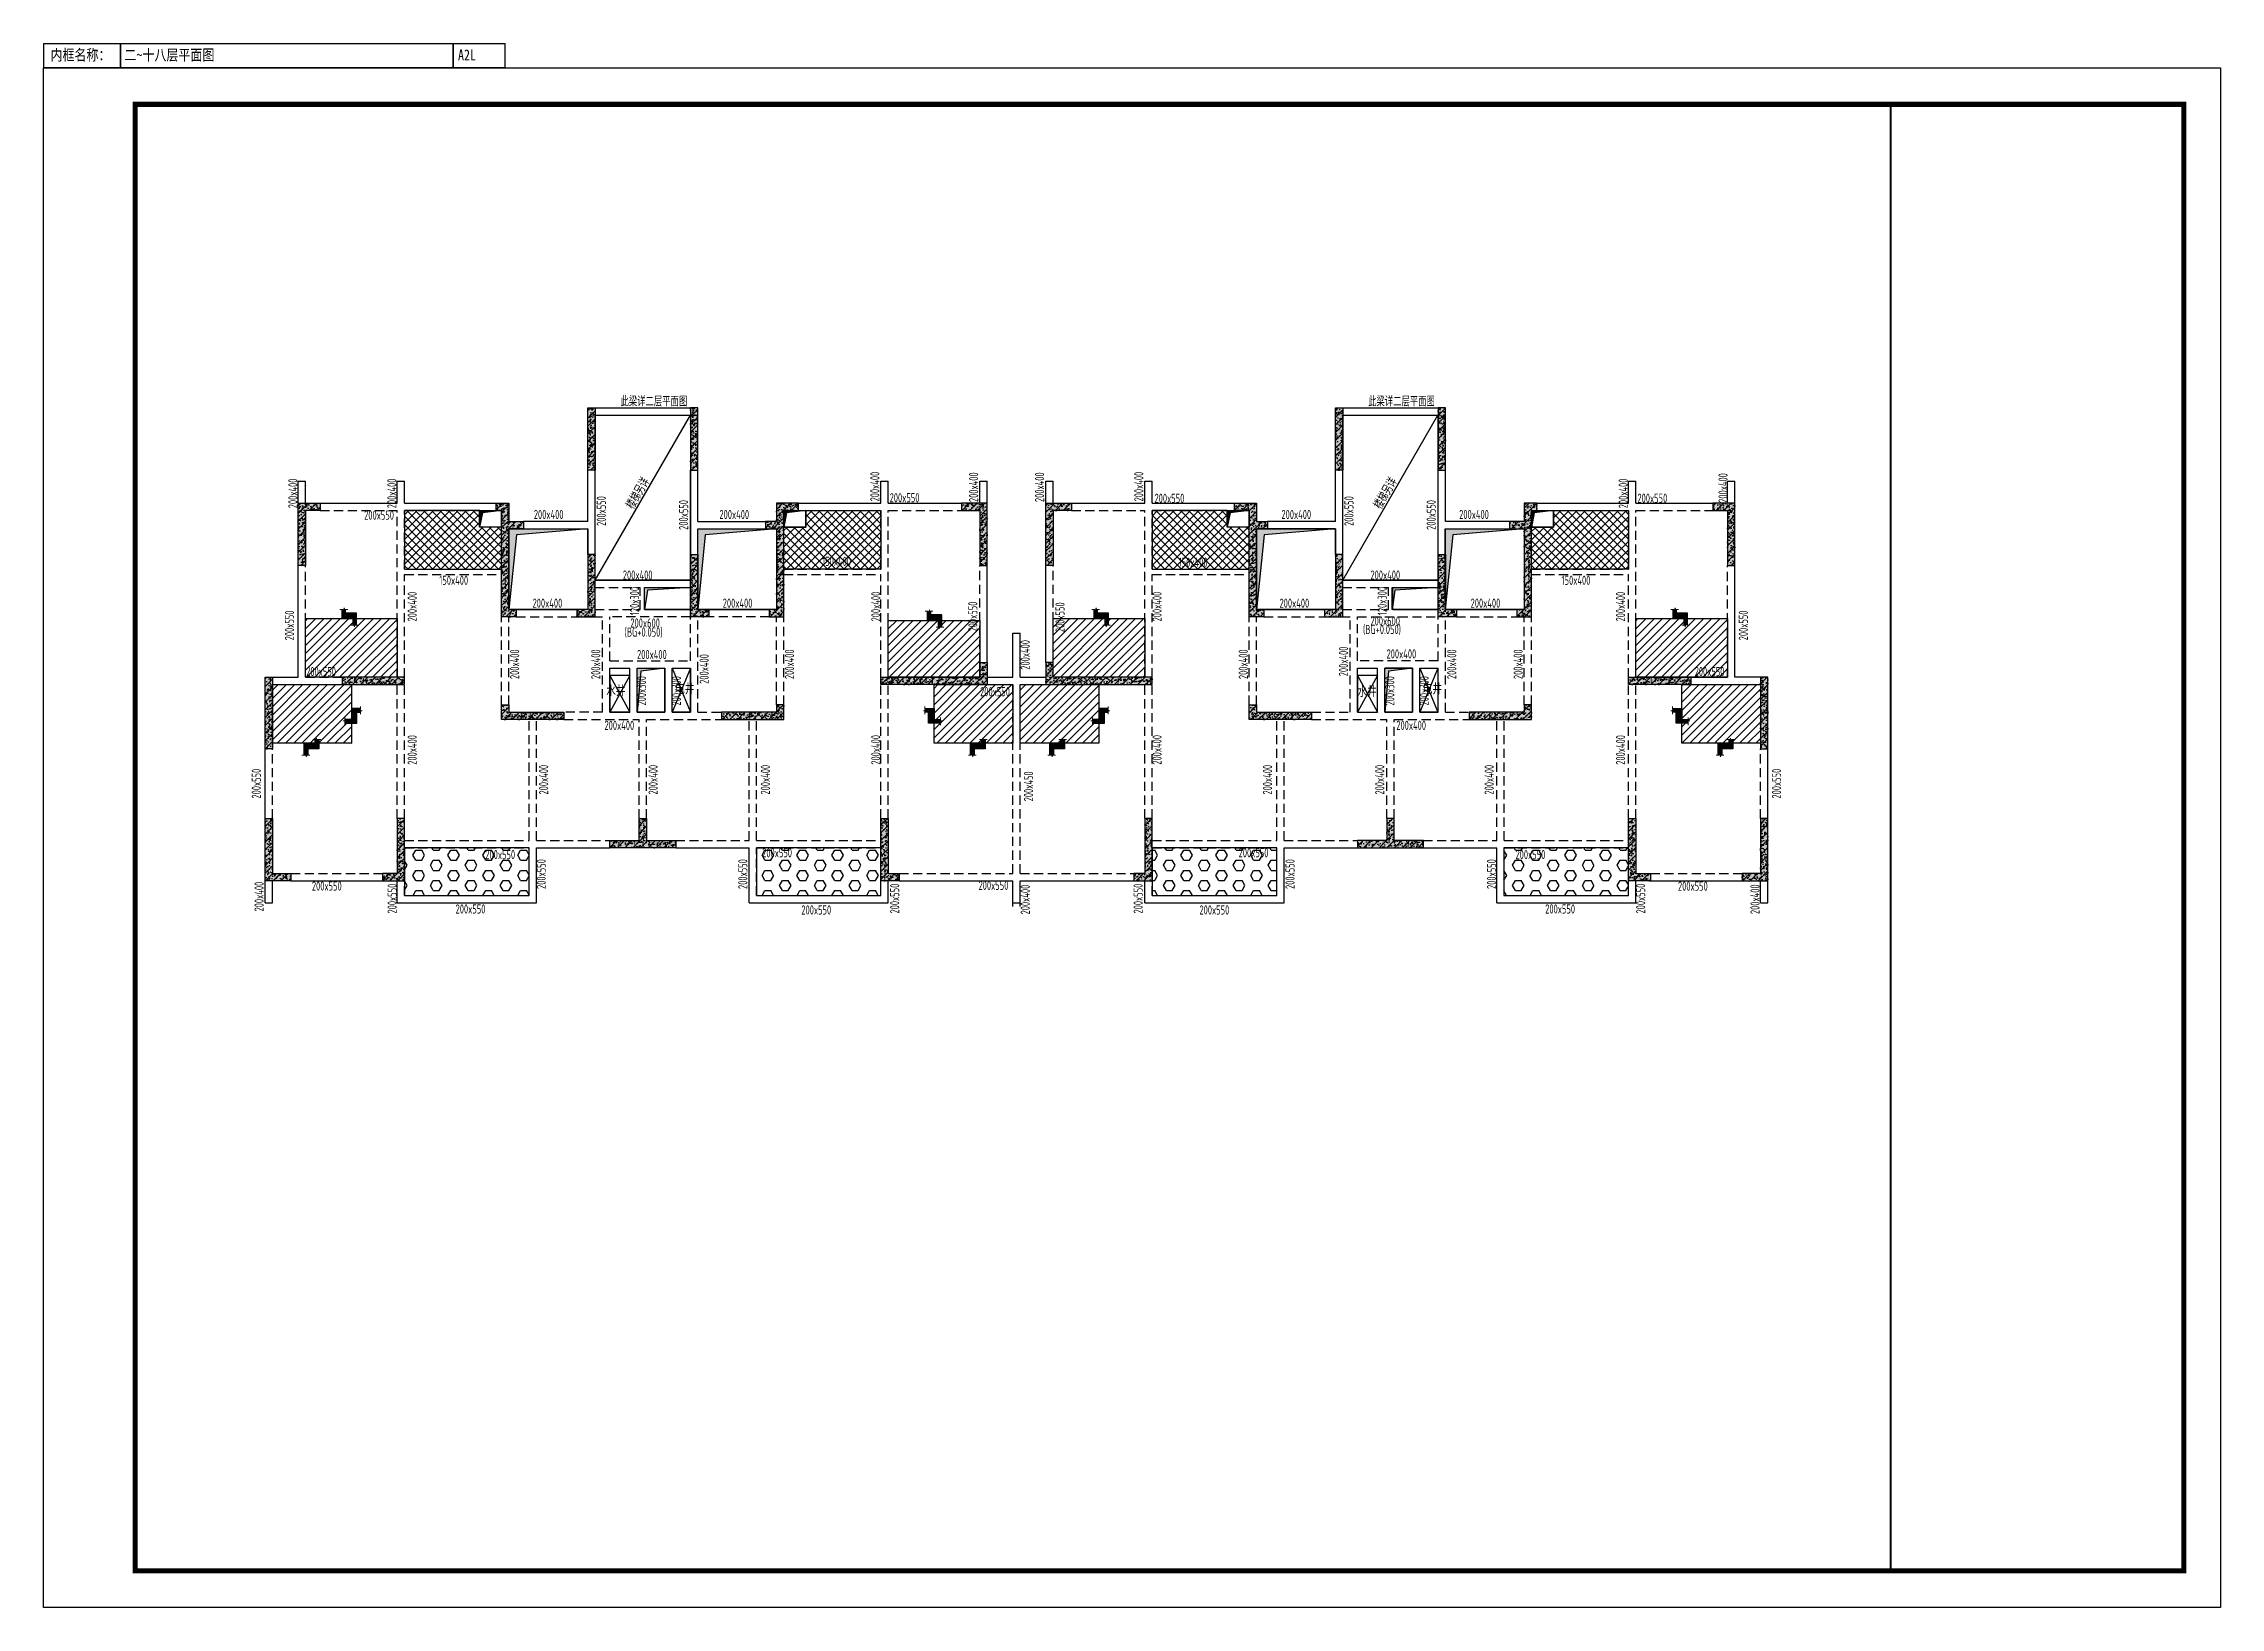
# Model space of a CAD drawing. Extents: x -100030 to 535495, y -23375 to 1879320.
# Drawn here: x 376095 to 435495, y 765803 to 808463 of the extents above; entities that cross this region are included whole.
import ezdxf
from ezdxf.enums import TextEntityAlignment as Align

# ---------------------------------------------------------------- set-up
doc = ezdxf.new("R2010")
doc.units = 0
doc.header["$LTSCALE"] = 500
doc.linetypes.add('DASHED', pattern=[0.75, 0.5, -0.25])
doc.linetypes.add('DASHED2', pattern=[0.375, 0.25, -0.125])
doc.layers.get('0').update_dxf_attribs({"linetype": 'CONTINUOUS'})
for name, color, linetype in [('C-XREF-EXT', 7, 'CONTINUOUS'), ('S_BEAM', 4, 'DASHED'), ('S_BEAM_TEXT_VERT', 41, 'CONTINUOUS'), ('S_HOLE', 201, 'CONTINUOUS'), ('S_HOLE_HACH', 254, 'CONTINUOUS'), ('S_HOLE_TEXT', 201, 'CONTINUOUS'), ('S_PLAN_HACH', 9, 'CONTINUOUS'), ('S_PLAN_MIDL', 255, 'CONTINUOUS'), ('S_WALL', 2, 'CONTINUOUS'), ('S_WALL_BELW_DASH', 2, 'DASHED2'), ('S_WALL_BELW_DASH_HACH', 40, 'CONTINUOUS')]:
    doc.layers.add(name, color=color, linetype=linetype)
for name, color, linetype, lineweight in [('S_WALL_HACH', 15, 'CONTINUOUS', 50), ('SD_TEXT', 7, 'CONTINUOUS', 0), ('SD_THIN', 83, 'CONTINUOUS', 0)]:
    doc.layers.add(name, color=color, linetype=linetype, lineweight=lineweight)
doc.layers.add('内框', color=8, linetype='CONTINUOUS', plot=False)
doc.styles.add('TH-STYLE3', font='tssdeng.shx', dxfattribs={"width": 0.7, "bigfont": 'tssdchn.shx'})
doc.styles.add('黑体', font='simhei.ttf')
pattern_1 = [(45, (0, 0), (-106.066, 106.066), []), (50, (0, 0), (215.17805, -18.82564), [22.5, -247.5]), (355, (0, 0), (-41.6254, 225.6576), [18, -198]), (100.4514, (17.93, -1.57), (173.5528, 206.8319), [19.1221, -210.3426]), (46.1842, (0, 60), (320.1723, -49.6557), [33.75, -371.25]), (96.6356, (26.68, 55.86), (280.3988, 292.2354), [28.683, -315.514]), (351.1842, (0, 60), (280.3986, 292.2356), [27, -297]), (21, (30, 45), (179.0721, -120.7857), [22.5, -247.5]), (326, (30, 45), (72.9946, 217.545), [18, -198]), (71.4514, (44.92, 34.93), (252.0668, 96.7591), [19.1221, -210.3426]), (37.5, (0, 0), (3.64796, 99.86816), [1.5, -195.6, 1.5, -201, 1.5, -198.75]), (7.5, (0, 0), (78.92086, 118.32351), [1.5, -114.6, 1.5, -191.1, 1.5, -75.75]), (327.5, (-66.9, 0), (160.14673, -6.76646), [1.5, -75, 1.5, -234, 1.5, -310.5]), (317.5, (-96.9, 0), (174.95585, 30.0315), [1.5, -97.5, 1.5, -155.4, 1.5, -220.5])]
pattern_2 = [(45, (0.01, 50000), (-112.253202, 112.253202), []), (135, (0.01, 50000), (-112.253202, -112.253202), [])]

msp = doc.modelspace()

# ---------------------------------------------------------------- texts
at = {"layer": 'S_BEAM_TEXT_VERT', "style": 'TH-STYLE3', "width": 0.7}
for p in [(391839, 798566, 2900), (412239, 798566, 2900)]:
    msp.add_text('此梁详二层平面图', height=250, rotation=360, dxfattribs=at).set_placement(p)

# ---------------------------------------------------------------- blocks, each defined once
blk = doc.blocks.new('THAPE_A2L_inner')
at = {"layer": '内框'}
for p, q in [((0, 426.6), (0, 420)), ((0, 426.6), (126, 426.6)), ((21, 420), (21, 426.6)), ((21, 426.6), (21, 420)), ((111.8, 420), (111.79, 426.6)), ((111.79, 426.6), (111.8, 420)), ((126, 420), (126, 426.6)), ((0, 420), (21, 420)), ((12, 420), (0, 420)), ((36, 420), (12, 420)), ((21, 420), (111.8, 420)), ((84, 420), (36, 420)), ((126, 420), (84, 420)), ((111.8, 420), (126, 420))]:
    blk.add_line(p, q, dxfattribs=at)
blk.add_lwpolyline([(0, 0), (0, 420), (594, 420), (594, 0)], close=True, dxfattribs=at)
at = {"layer": '内框', "const_width": 1.4}
blk.add_lwpolyline([(25, 410), (25, 10), (584, 10), (584, 410)], close=True, dxfattribs=at)
at = {"layer": '内框', "const_width": 0.5}
blk.add_lwpolyline([(504, 410), (504, 10)], dxfattribs=at)
at = {"layer": '内框', "style": '黑体', "width": 0.8}
for s, p in [('内框名称：', (1.9, 421.99)), ('A2L', (113.1, 421.99))]:
    blk.add_text(s, height=3, dxfattribs=at).set_placement(p)
blk.add_attdef('内框名称', (22.08, 421.99), '', height=3, dxfattribs=at)
blk = doc.blocks.new('DXMX_View_Plane_DEFAULT_2F_191107213954805659')
at = {"layer": 'S_WALL_BELW_DASH_HACH', "lineweight": -3}
h = blk.add_hatch(dxfattribs=at)
h.set_pattern_fill('钢筋混凝土', color=256, scale=30, style=0, pattern_type=2)
h.set_pattern_definition(pattern_1)
h.paths.add_polyline_path([(8800, 13200), (8800, 11700), (8600, 11700), (8600, 13400), (8800, 13400)], flags=0)
h = blk.add_hatch(dxfattribs=at)
h.set_pattern_fill('钢筋混凝土', color=256, scale=30, style=0, pattern_type=2)
h.set_pattern_definition(pattern_1)
h.paths.add_polyline_path([(11400, 13200), (11400, 11700), (11600, 11700), (11600, 13400), (11400, 13400)], flags=0)
h = blk.add_hatch(dxfattribs=at)
h.set_pattern_fill('钢筋混凝土', color=256, scale=30, style=0, pattern_type=2)
h.set_pattern_definition(pattern_1)
h.paths.add_polyline_path([(29200, 13200), (29200, 11700), (29000, 11700), (29000, 13400), (29200, 13400)], flags=0)
h = blk.add_hatch(dxfattribs=at)
h.set_pattern_fill('钢筋混凝土', color=256, scale=30, style=0, pattern_type=2)
h.set_pattern_definition(pattern_1)
h.paths.add_polyline_path([(31800, 13200), (31800, 11700), (32000, 11700), (32000, 13400), (31800, 13400)], flags=0)
h = blk.add_hatch(dxfattribs=at)
h.set_pattern_fill('钢筋混凝土', color=256, scale=30, style=0, pattern_type=2)
h.set_pattern_definition(pattern_1)
h.paths.add_polyline_path([(1300, 10600), (900, 10600), (900, 9100), (700, 9100), (700, 10800), (1300, 10800)], flags=0)
h = blk.add_hatch(dxfattribs=at)
h.set_pattern_fill('钢筋混凝土', color=256, scale=30, style=0, pattern_type=2)
h.set_pattern_definition(pattern_1)
h.paths.add_polyline_path([(6450, 10300), (6850, 10300), (6850, 10100), (6450, 10100), (6450, 7900), (6650, 7900), (6650, 7700), (6250, 7700), (6250, 10600), (6100, 10600), (6100, 10800), (6450, 10800)], flags=0)
h = blk.add_hatch(dxfattribs=at)
h.set_pattern_fill('钢筋混凝土', color=256, scale=30, style=0, pattern_type=2)
h.set_pattern_definition(pattern_1)
h.paths.add_polyline_path([(13750, 10300), (13450, 10300), (13450, 10100), (13750, 10100), (13750, 7900), (13550, 7900), (13550, 7700), (13950, 7700), (13950, 10600), (14350, 10600), (14350, 10800), (13750, 10800)], flags=0)
h = blk.add_hatch(dxfattribs=at)
h.set_pattern_fill('钢筋混凝土', color=256, scale=30, style=0, pattern_type=2)
h.set_pattern_definition(pattern_1)
h.paths.add_polyline_path([(18800, 10600), (19300, 10600), (19300, 9100), (19500, 9100), (19500, 10800), (18800, 10800)], flags=0)
h = blk.add_hatch(dxfattribs=at)
h.set_pattern_fill('钢筋混凝土', color=256, scale=30, style=0, pattern_type=2)
h.set_pattern_definition(pattern_1)
h.paths.add_polyline_path([(21800, 10600), (21300, 10600), (21300, 9100), (21100, 9100), (21100, 10800), (21800, 10800)], flags=0)
h = blk.add_hatch(dxfattribs=at)
h.set_pattern_fill('钢筋混凝土', color=256, scale=30, style=0, pattern_type=2)
h.set_pattern_definition(pattern_1)
h.paths.add_polyline_path([(26850, 10300), (27150, 10300), (27150, 10100), (26850, 10100), (26850, 7900), (27050, 7900), (27050, 7700), (26650, 7700), (26650, 10600), (26250, 10600), (26250, 10800), (26850, 10800)], flags=0)
h = blk.add_hatch(dxfattribs=at)
h.set_pattern_fill('钢筋混凝土', color=256, scale=30, style=0, pattern_type=2)
h.set_pattern_definition(pattern_1)
h.paths.add_polyline_path([(34150, 10300), (33750, 10300), (33750, 10100), (34150, 10100), (34150, 7900), (33950, 7900), (33950, 7700), (34350, 7700), (34350, 10600), (34500, 10600), (34500, 10800), (34150, 10800)], flags=0)
h = blk.add_hatch(dxfattribs=at)
h.set_pattern_fill('钢筋混凝土', color=256, scale=30, style=0, pattern_type=2)
h.set_pattern_definition(pattern_1)
h.paths.add_polyline_path([(39300, 10600), (39700, 10600), (39700, 9100), (39900, 9100), (39900, 10800), (39300, 10800)], flags=0)
h = blk.add_hatch(dxfattribs=at)
h.set_pattern_fill('钢筋混凝土', color=256, scale=30, style=0, pattern_type=2)
h.set_pattern_definition(pattern_1)
h.paths.add_polyline_path([(8600, 7900), (8300, 7900), (8300, 7700), (8800, 7700), (8800, 9400), (8600, 9400)], flags=0)
h = blk.add_hatch(dxfattribs=at)
h.set_pattern_fill('钢筋混凝土', color=256, scale=30, style=0, pattern_type=2)
h.set_pattern_definition(pattern_1)
h.paths.add_polyline_path([(11600, 7900), (11900, 7900), (11900, 7700), (11400, 7700), (11400, 9400), (11600, 9400)], flags=0)
h = blk.add_hatch(dxfattribs=at)
h.set_pattern_fill('钢筋混凝土', color=256, scale=30, style=0, pattern_type=2)
h.set_pattern_definition(pattern_1)
h.paths.add_polyline_path([(29000, 7900), (28700, 7900), (28700, 7700), (29200, 7700), (29200, 9400), (29000, 9400)], flags=0)
h = blk.add_hatch(dxfattribs=at)
h.set_pattern_fill('钢筋混凝土', color=256, scale=30, style=0, pattern_type=2)
h.set_pattern_definition(pattern_1)
h.paths.add_polyline_path([(32000, 7900), (32300, 7900), (32300, 7700), (31800, 7700), (31800, 9400), (32000, 9400)], flags=0)
h = blk.add_hatch(dxfattribs=at)
h.set_pattern_fill('钢筋混凝土', color=256, scale=30, style=0, pattern_type=2)
h.set_pattern_definition(pattern_1)
h.paths.add_polyline_path([(-200, 6050), (0, 6050), (0, 4100), (-200, 4100)], flags=0)
h = blk.add_hatch(dxfattribs=at)
h.set_pattern_fill('钢筋混凝土', color=256, scale=30, style=0, pattern_type=2)
h.set_pattern_definition(pattern_1)
h.paths.add_polyline_path([(3400, 6050), (1900, 6050), (1900, 5850), (3600, 5850), (3600, 6050)], flags=0)
h = blk.add_hatch(dxfattribs=at)
h.set_pattern_fill('钢筋混凝土', color=256, scale=30, style=0, pattern_type=2)
h.set_pattern_definition(pattern_1)
h.paths.add_polyline_path([(16800, 6050), (19300, 6050), (19300, 6450), (19500, 6450), (19500, 6050), (19500, 5850), (17900, 5850), (16600, 5850), (16600, 6050)], flags=0)
h = blk.add_hatch(dxfattribs=at)
h.set_pattern_fill('钢筋混凝土', color=256, scale=30, style=0, pattern_type=2)
h.set_pattern_definition(pattern_1)
h.paths.add_polyline_path([(23800, 6050), (21300, 6050), (21300, 6450), (21100, 6450), (21100, 6050), (21100, 5850), (22700, 5850), (24000, 5850), (24000, 6050)], flags=0)
h = blk.add_hatch(dxfattribs=at)
h.set_pattern_fill('钢筋混凝土', color=256, scale=30, style=0, pattern_type=2)
h.set_pattern_definition(pattern_1)
h.paths.add_polyline_path([(37200, 6050), (38700, 6050), (38700, 5850), (37000, 5850), (37000, 6050)], flags=0)
h = blk.add_hatch(dxfattribs=at)
h.set_pattern_fill('钢筋混凝土', color=256, scale=30, style=0, pattern_type=2)
h.set_pattern_definition(pattern_1)
h.paths.add_polyline_path([(40800, 6050), (40600, 6050), (40600, 4100), (40800, 4100)], flags=0)
h = blk.add_hatch(dxfattribs=at)
h.set_pattern_fill('钢筋混凝土', color=256, scale=30, style=0, pattern_type=2)
h.set_pattern_definition(pattern_1)
h.paths.add_polyline_path([(6450, 5300), (6450, 5100), (7950, 5100), (7950, 4900), (6250, 4900), (6250, 5300)], flags=0)
h = blk.add_hatch(dxfattribs=at)
h.set_pattern_fill('钢筋混凝土', color=256, scale=30, style=0, pattern_type=2)
h.set_pattern_definition(pattern_1)
h.paths.add_polyline_path([(13750, 5300), (13750, 5100), (12250, 5100), (12250, 4900), (13950, 4900), (13950, 5300)], flags=0)
h = blk.add_hatch(dxfattribs=at)
h.set_pattern_fill('钢筋混凝土', color=256, scale=30, style=0, pattern_type=2)
h.set_pattern_definition(pattern_1)
h.paths.add_polyline_path([(26850, 5300), (26850, 5100), (28350, 5100), (28350, 4900), (26650, 4900), (26650, 5300)], flags=0)
h = blk.add_hatch(dxfattribs=at)
h.set_pattern_fill('钢筋混凝土', color=256, scale=30, style=0, pattern_type=2)
h.set_pattern_definition(pattern_1)
h.paths.add_polyline_path([(34150, 5300), (34150, 5100), (32650, 5100), (32650, 4900), (34350, 4900), (34350, 5300)], flags=0)
h = blk.add_hatch(dxfattribs=at)
h.set_pattern_fill('钢筋混凝土', color=256, scale=30, style=0, pattern_type=2)
h.set_pattern_definition(pattern_1)
h.paths.add_polyline_path([(-200, 2200), (0, 2200), (0, 700), (500, 700), (500, 500), (0, 500), (-200, 500)], flags=0)
h = blk.add_hatch(dxfattribs=at)
h.set_pattern_fill('钢筋混凝土', color=256, scale=30, style=0, pattern_type=2)
h.set_pattern_definition(pattern_1)
h.paths.add_polyline_path([(3600, 2200), (3400, 2200), (3400, 700), (3000, 700), (3000, 500), (3600, 500), (3600, 1400)], flags=0)
h = blk.add_hatch(dxfattribs=at)
h.set_pattern_fill('钢筋混凝土', color=256, scale=30, style=0, pattern_type=2)
h.set_pattern_definition(pattern_1)
h.paths.add_polyline_path([(9201, 1600), (10000, 1600), (10000, 2200), (10200, 2200), (10200, 1600), (11000, 1600), (11000, 1400), (9201, 1400)], flags=0)
h = blk.add_hatch(dxfattribs=at)
h.set_pattern_fill('钢筋混凝土', color=256, scale=30, style=0, pattern_type=2)
h.set_pattern_definition(pattern_1)
h.paths.add_polyline_path([(16600, 2200), (16800, 2200), (16800, 700), (17100, 700), (17100, 500), (16600, 500), (16600, 1400)], flags=0)
h = blk.add_hatch(dxfattribs=at)
h.set_pattern_fill('钢筋混凝土', color=256, scale=30, style=0, pattern_type=2)
h.set_pattern_definition(pattern_1)
h.paths.add_polyline_path([(24000, 2200), (23800, 2200), (23800, 700), (23500, 700), (23500, 500), (24000, 500), (24000, 1400)], flags=0)
h = blk.add_hatch(dxfattribs=at)
h.set_pattern_fill('钢筋混凝土', color=256, scale=30, style=0, pattern_type=2)
h.set_pattern_definition(pattern_1)
h.paths.add_polyline_path([(31400, 1600), (30600, 1600), (30600, 2200), (30400, 2200), (30400, 1600), (29600, 1600), (29600, 1400), (31400, 1400)], flags=0)
h = blk.add_hatch(dxfattribs=at)
h.set_pattern_fill('钢筋混凝土', color=256, scale=30, style=0, pattern_type=2)
h.set_pattern_definition(pattern_1)
h.paths.add_polyline_path([(37000, 2200), (37200, 2200), (37200, 700), (37600, 700), (37600, 500), (37000, 500), (37000, 1400)], flags=0)
h = blk.add_hatch(dxfattribs=at)
h.set_pattern_fill('钢筋混凝土', color=256, scale=30, style=0, pattern_type=2)
h.set_pattern_definition(pattern_1)
h.paths.add_polyline_path([(40800, 2200), (40600, 2200), (40600, 700), (40100, 700), (40100, 500), (40600, 500), (40800, 500)], flags=0)
at = {"layer": 'S_WALL_HACH', "lineweight": -3}
for points in [[(8800, 13200), (8800, 11700), (8600, 11700), (8600, 13400), (8800, 13400)], [(11400, 13200), (11400, 11700), (11600, 11700), (11600, 13400), (11400, 13400)], [(29200, 13200), (29200, 11700), (29000, 11700), (29000, 13400), (29200, 13400)], [(31800, 13200), (31800, 11700), (32000, 11700), (32000, 13400), (31800, 13400)], [(1300, 10600), (900, 10600), (900, 9100), (700, 9100), (700, 10800), (1300, 10800)], [(6450, 10300), (6850, 10300), (6850, 10100), (6450, 10100), (6450, 7900), (6650, 7900), (6650, 7700), (6250, 7700), (6250, 10600), (6100, 10600), (6100, 10800), (6450, 10800)], [(13750, 10300), (13450, 10300), (13450, 10100), (13750, 10100), (13750, 7900), (13550, 7900), (13550, 7700), (13950, 7700), (13950, 10600), (14350, 10600), (14350, 10800), (13750, 10800)], [(18800, 10600), (19300, 10600), (19300, 9100), (19500, 9100), (19500, 10800), (18800, 10800)], [(21800, 10600), (21300, 10600), (21300, 9100), (21100, 9100), (21100, 10800), (21800, 10800)], [(26850, 10300), (27150, 10300), (27150, 10100), (26850, 10100), (26850, 7900), (27050, 7900), (27050, 7700), (26650, 7700), (26650, 10600), (26250, 10600), (26250, 10800), (26850, 10800)], [(34150, 10300), (33750, 10300), (33750, 10100), (34150, 10100), (34150, 7900), (33950, 7900), (33950, 7700), (34350, 7700), (34350, 10600), (34500, 10600), (34500, 10800), (34150, 10800)], [(39300, 10600), (39700, 10600), (39700, 9100), (39900, 9100), (39900, 10800), (39300, 10800)], [(8600, 7900), (8300, 7900), (8300, 7700), (8800, 7700), (8800, 9400), (8600, 9400)], [(11600, 7900), (11900, 7900), (11900, 7700), (11400, 7700), (11400, 9400), (11600, 9400)], [(29000, 7900), (28700, 7900), (28700, 7700), (29200, 7700), (29200, 9400), (29000, 9400)], [(32000, 7900), (32300, 7900), (32300, 7700), (31800, 7700), (31800, 9400), (32000, 9400)], [(-200, 6050), (0, 6050), (0, 4100), (-200, 4100)], [(3400, 6050), (1900, 6050), (1900, 5850), (3600, 5850), (3600, 6050)], [(16800, 6050), (19300, 6050), (19300, 6450), (19500, 6450), (19500, 6050), (19500, 5850), (17900, 5850), (16600, 5850), (16600, 6050)], [(23800, 6050), (21300, 6050), (21300, 6450), (21100, 6450), (21100, 6050), (21100, 5850), (22700, 5850), (24000, 5850), (24000, 6050)], [(37200, 6050), (38700, 6050), (38700, 5850), (37000, 5850), (37000, 6050)], [(40800, 6050), (40600, 6050), (40600, 4100), (40800, 4100)], [(6450, 5300), (6450, 5100), (7950, 5100), (7950, 4900), (6250, 4900), (6250, 5300)], [(13750, 5300), (13750, 5100), (12250, 5100), (12250, 4900), (13950, 4900), (13950, 5300)], [(26850, 5300), (26850, 5100), (28350, 5100), (28350, 4900), (26650, 4900), (26650, 5300)], [(34150, 5300), (34150, 5100), (32650, 5100), (32650, 4900), (34350, 4900), (34350, 5300)], [(-200, 2200), (0, 2200), (0, 700), (500, 700), (500, 500), (0, 500), (-200, 500)], [(3600, 2200), (3400, 2200), (3400, 700), (3000, 700), (3000, 500), (3600, 500), (3600, 1400)], [(9201, 1600), (10000, 1600), (10000, 2200), (10200, 2200), (10200, 1600), (11000, 1600), (11000, 1400), (9201, 1400)], [(16600, 2200), (16800, 2200), (16800, 700), (17100, 700), (17100, 500), (16600, 500), (16600, 1400)], [(24000, 2200), (23800, 2200), (23800, 700), (23500, 700), (23500, 500), (24000, 500), (24000, 1400)], [(31400, 1600), (30600, 1600), (30600, 2200), (30400, 2200), (30400, 1600), (29600, 1600), (29600, 1400), (31400, 1400)], [(37000, 2200), (37200, 2200), (37200, 700), (37600, 700), (37600, 500), (37000, 500), (37000, 1400)], [(40800, 2200), (40600, 2200), (40600, 700), (40100, 700), (40100, 500), (40600, 500), (40800, 500)]]:
    blk.add_hatch(color=256, dxfattribs=at).paths.add_polyline_path(points, flags=0)
at = {"layer": 'S_BEAM', "linetype": 'ByBlock', "lineweight": -3}
for p, q in [((700, 10800), (700, 11400)), ((900, 10800), (900, 11400)), ((3400, 10800), (3400, 11400)), ((3600, 10800), (3600, 11400)), ((8600, 10300), (8600, 11700)), ((8800, 9400), (8800, 11700)), ((11400, 9400), (11400, 11700)), ((11600, 10300), (11600, 11700)), ((16600, 10800), (16600, 11400)), ((16800, 10800), (16800, 11400)), ((19300, 10800), (19300, 11400)), ((19500, 10800), (19500, 11400)), ((21100, 10800), (21100, 11400)), ((21300, 10800), (21300, 11400)), ((23800, 10800), (23800, 11400)), ((24000, 10800), (24000, 11400)), ((29000, 10300), (29000, 11700)), ((29200, 9400), (29200, 11700)), ((31800, 9400), (31800, 11700)), ((32000, 10300), (32000, 11700)), ((37000, 10800), (37000, 11400)), ((37200, 10800), (37200, 11400)), ((39700, 10800), (39700, 11400)), ((39900, 10800), (39900, 11400)), ((1300, 10800), (3400, 10800)), ((3600, 10800), (6100, 10800)), ((14350, 10800), (16600, 10800)), ((16800, 10800), (18800, 10800)), ((21800, 10800), (23800, 10800)), ((24000, 10800), (26250, 10800)), ((34500, 10800), (37000, 10800)), ((37200, 10800), (39300, 10800)), ((8600, 10300), (6850, 10300)), ((6850, 10100), (8600, 10100)), ((8600, 9400), (8600, 10100)), ((11600, 10300), (13450, 10300)), ((11600, 10100), (13450, 10100)), ((11600, 9400), (11600, 10100)), ((29000, 10300), (27150, 10300)), ((29000, 10100), (27150, 10100)), ((29000, 9400), (29000, 10100)), ((33750, 10300), (32000, 10300)), ((32000, 10100), (33750, 10100)), ((32000, 9400), (32000, 10100)), ((700, 6050), (700, 9100)), ((19500, 6450), (19500, 9100)), ((21100, 6450), (21100, 9100)), ((39900, 6050), (39900, 9100)), ((8800, 8700), (11400, 8700)), ((10150, 8500), (11400, 8500)), ((10150, 7900), (10150, 8500)), ((29200, 8700), (31800, 8700)), ((30570, 8500), (31800, 8500)), ((30570, 7900), (30570, 8500)), ((6650, 7900), (8300, 7900)), ((10150, 7900), (11400, 7900)), ((11900, 7900), (13550, 7900)), ((27050, 7900), (28700, 7900)), ((30570, 7900), (31800, 7900)), ((32300, 7900), (33950, 7900)), ((8800, 7700), (9000, 7700)), ((20200, 6050), (20200, 7250)), ((20400, 6050), (20400, 7250)), ((29200, 7700), (29400, 7700)), ((0, 6050), (700, 6050)), ((9200, 6300), (9750, 6300)), ((9200, 5100), (9200, 6300)), ((9750, 5100), (9750, 6300)), ((9950, 6300), (10700, 6300)), ((9950, 5100), (9950, 6300)), ((10700, 5100), (10700, 6300)), ((10900, 6300), (11400, 6300)), ((10900, 5100), (10900, 6300)), ((11400, 5100), (11400, 6300)), ((19500, 6050), (20200, 6050)), ((29600, 6300), (30150, 6300)), ((29600, 5100), (29600, 6300)), ((30150, 5100), (30150, 6300)), ((31100, 6300), (30350, 6300)), ((30350, 5100), (30350, 6300)), ((31100, 5100), (31100, 6300)), ((31300, 6300), (31800, 6300)), ((31300, 5100), (31300, 6300)), ((31800, 5100), (31800, 6300)), ((38700, 6050), (39700, 6050)), ((40600, 6050), (39900, 6050)), ((0, 5850), (1900, 5850)), ((19500, 5850), (20200, 5850)), ((38700, 5850), (40600, 5850)), ((9750, 5100), (9200, 5100)), ((9950, 5100), (10700, 5100)), ((10900, 5100), (11400, 5100)), ((29600, 5100), (30150, 5100)), ((30350, 5100), (31100, 5100)), ((31300, 5100), (31800, 5100)), ((-200, 2200), (-200, 4100)), ((40800, 2200), (40800, 4100)), ((7200, 1400), (9201, 1400)), ((7200, -100), (7200, 1400)), ((11000, 1400), (13000, 1400)), ((13000, -100), (13000, 1400)), ((27600, 1400), (29600, 1400)), ((27600, -100), (27600, 1400)), ((31399, 1400), (33400, 1400)), ((33400, -100), (33400, 1400)), ((-200, -100), (-200, 500)), ((0, -100), (0, 500)), ((500, 500), (3000, 500)), ((3400, -100), (3400, 500)), ((16800, -100), (16800, 500)), ((17100, 500), (20200, 500)), ((20200, -200), (20200, 500)), ((20400, 500), (23500, 500)), ((20400, -200), (20400, 500)), ((23800, -100), (23800, 500)), ((37200, -100), (37200, 500)), ((37600, 500), (40100, 500)), ((40600, -100), (40600, 500)), ((40800, -100), (40800, 500)), ((3400, -100), (7200, -100)), ((13000, -100), (16800, -100)), ((23800, -100), (27600, -100)), ((33400, -100), (37200, -100))]:
    blk.add_line(p, q, dxfattribs=at)
at = {"layer": 'S_BEAM', "lineweight": -3}
for p, q in [((1300, 10600), (3400, 10600)), ((3400, 6050), (3400, 10600)), ((3600, 10600), (6100, 10600)), ((3600, 9000), (3600, 10600)), ((14350, 10600), (16600, 10600)), ((16600, 9000), (16600, 10600)), ((16600, 9000), (16600, 10600)), ((16800, 10600), (18800, 10600)), ((16800, 6050), (16800, 10600)), ((16800, 6050), (16800, 10600)), ((21800, 10600), (23800, 10600)), ((23800, 6050), (23800, 10600)), ((24000, 10600), (26250, 10600)), ((24000, 9000), (24000, 10600)), ((34500, 10600), (37000, 10600)), ((37000, 9000), (37000, 10600)), ((37000, 9000), (37000, 10600)), ((37200, 10600), (39300, 10600)), ((37200, 6050), (37200, 10600)), ((37200, 6050), (37200, 10600)), ((900, 6050), (900, 9100)), ((3600, 9000), (6250, 9000)), ((13950, 9000), (16600, 9000)), ((19300, 6450), (19300, 9100)), ((21300, 6450), (21300, 9100)), ((24000, 9000), (26650, 9000)), ((34350, 9000), (37000, 9000)), ((39700, 6050), (39700, 9100)), ((3600, 8850), (6250, 8850)), ((3600, 6050), (3600, 8850)), ((8800, 8500), (10030, 8500)), ((10030, 7900), (10030, 8500)), ((13950, 8850), (16600, 8850)), ((16600, 6050), (16600, 8850)), ((24000, 8850), (26650, 8850)), ((24000, 6050), (24000, 8850)), ((29200, 8500), (30450, 8500)), ((30450, 7900), (30450, 8500)), ((34350, 8850), (37000, 8850)), ((37000, 6050), (37000, 8850)), ((8800, 7900), (10030, 7900)), ((29200, 7900), (30450, 7900)), ((6250, 5300), (6250, 7700)), ((6450, 5300), (6450, 7700)), ((6650, 7700), (8300, 7700)), ((9000, 5100), (9000, 7700)), ((11400, 7700), (9200, 7700)), ((9200, 6500), (9200, 7700)), ((11400, 6500), (11400, 7700)), ((11600, 5100), (11600, 7700)), ((13550, 7700), (11900, 7700)), ((13750, 5300), (13750, 7700)), ((13950, 5300), (13950, 7700)), ((26650, 5300), (26650, 7700)), ((26850, 5300), (26850, 7700)), ((27050, 7700), (28700, 7700)), ((29400, 5100), (29400, 7700)), ((29600, 7700), (31800, 7700)), ((29600, 6500), (29600, 7700)), ((31800, 6500), (31800, 7700)), ((32000, 5100), (32000, 7700)), ((32300, 7700), (33950, 7700)), ((34150, 5300), (34150, 7700)), ((34350, 5300), (34350, 7700)), ((900, 6050), (1900, 6050)), ((9200, 6500), (11400, 6500)), ((31800, 6500), (29600, 6500)), ((3400, 2200), (3400, 5850)), ((3600, 2200), (3600, 5850)), ((16600, 2200), (16600, 5850)), ((16800, 2200), (16800, 5850)), ((20200, 700), (20200, 5850)), ((20400, 700), (20400, 5850)), ((23800, 2200), (23800, 5850)), ((24000, 2200), (24000, 5850)), ((37000, 2200), (37000, 5850)), ((37200, 2200), (37200, 5850)), ((7000, 1600), (7000, 4900)), ((7200, 1600), (7200, 4900)), ((9000, 5100), (7950, 5100)), ((7950, 4900), (10000, 4900)), ((10000, 2200), (10000, 4900)), ((10200, 4900), (12250, 4900)), ((10200, 2200), (10200, 4900)), ((11600, 5100), (12250, 5100)), ((13000, 1600), (13000, 4900)), ((13200, 1600), (13200, 4900)), ((27400, 1600), (27400, 4900)), ((27600, 1600), (27600, 4900)), ((28350, 5100), (29400, 5100)), ((28350, 4900), (30400, 4900)), ((30400, 2200), (30400, 4900)), ((30600, 4900), (32650, 4900)), ((30600, 2200), (30600, 4900)), ((32000, 5100), (32650, 5100)), ((33400, 1600), (33400, 4900)), ((33600, 1600), (33600, 4900)), ((0, 2200), (0, 4100)), ((40600, 2200), (40600, 4100)), ((3600, 1600), (7000, 1600)), ((3600, 1400), (7000, 1400)), ((7000, 100), (7000, 1400)), ((7200, 1600), (9201, 1600)), ((11000, 1600), (13000, 1600)), ((13200, 1600), (16600, 1600)), ((13200, 1400), (16600, 1400)), ((13200, 100), (13200, 1400)), ((24000, 1600), (27400, 1600)), ((24000, 1400), (27400, 1400)), ((27400, 100), (27400, 1400)), ((27600, 1600), (29600, 1600)), ((31399, 1600), (33400, 1600)), ((33600, 1600), (37000, 1600)), ((33600, 1400), (37000, 1400)), ((33600, 100), (33600, 1400)), ((500, 700), (3000, 700)), ((17100, 700), (20200, 700)), ((20400, 700), (23500, 700)), ((37600, 700), (40100, 700)), ((3600, 100), (3600, 500)), ((3600, 100), (7000, 100)), ((13200, 100), (16600, 100)), ((16600, 100), (16600, 500)), ((24000, 100), (24000, 500)), ((24000, 100), (27400, 100)), ((33600, 100), (37000, 100)), ((37000, 100), (37000, 500))]:
    blk.add_line(p, q, dxfattribs=at)
at = {"layer": 'S_WALL', "linetype": 'Continuous', "lineweight": -3, "ltscale": 0.5, "flags": 128}
for points in [[(8800, 13200), (8800, 11700), (8600, 11700), (8600, 13400), (8800, 13400), (8800, 13200)], [(11400, 13200), (11400, 11700), (11600, 11700), (11600, 13400), (11400, 13400), (11400, 13200)], [(29200, 13200), (29200, 11700), (29000, 11700), (29000, 13400), (29200, 13400), (29200, 13200)], [(31800, 13200), (31800, 11700), (32000, 11700), (32000, 13400), (31800, 13400), (31800, 13200)], [(1300, 10600), (900, 10600), (900, 9100), (700, 9100), (700, 10800), (1300, 10800), (1300, 10600)], [(6450, 10300), (6850, 10300), (6850, 10100), (6450, 10100), (6450, 7900), (6650, 7900), (6650, 7700), (6250, 7700), (6250, 10600), (6100, 10600), (6100, 10800), (6450, 10800), (6450, 10300)], [(13750, 10300), (13450, 10300), (13450, 10100), (13750, 10100), (13750, 7900), (13550, 7900), (13550, 7700), (13950, 7700), (13950, 10600), (14350, 10600), (14350, 10800), (13750, 10800), (13750, 10300)], [(18800, 10600), (19300, 10600), (19300, 9100), (19500, 9100), (19500, 10800), (18800, 10800), (18800, 10600)], [(21800, 10600), (21300, 10600), (21300, 9100), (21100, 9100), (21100, 10800), (21800, 10800), (21800, 10600)], [(26850, 10300), (27150, 10300), (27150, 10100), (26850, 10100), (26850, 7900), (27050, 7900), (27050, 7700), (26650, 7700), (26650, 10600), (26250, 10600), (26250, 10800), (26850, 10800), (26850, 10300)], [(34150, 10300), (33750, 10300), (33750, 10100), (34150, 10100), (34150, 7900), (33950, 7900), (33950, 7700), (34350, 7700), (34350, 10600), (34500, 10600), (34500, 10800), (34150, 10800), (34150, 10300)], [(39300, 10600), (39700, 10600), (39700, 9100), (39900, 9100), (39900, 10800), (39300, 10800), (39300, 10600)], [(8600, 7900), (8300, 7900), (8300, 7700), (8800, 7700), (8800, 9400), (8600, 9400), (8600, 7900)], [(11600, 7900), (11900, 7900), (11900, 7700), (11400, 7700), (11400, 9400), (11600, 9400), (11600, 7900)], [(29000, 7900), (28700, 7900), (28700, 7700), (29200, 7700), (29200, 9400), (29000, 9400), (29000, 7900)], [(32000, 7900), (32300, 7900), (32300, 7700), (31800, 7700), (31800, 9400), (32000, 9400), (32000, 7900)], [(-200, 6050), (0, 6050), (0, 4100), (-200, 4100), (-200, 6050)], [(3400, 6050), (1900, 6050), (1900, 5850), (3600, 5850), (3600, 6050), (3400, 6050)], [(16800, 6050), (19300, 6050), (19300, 6450), (19500, 6450), (19500, 6050), (19500, 5850), (17900, 5850), (16600, 5850), (16600, 6050), (16800, 6050)], [(23800, 6050), (21300, 6050), (21300, 6450), (21100, 6450), (21100, 6050), (21100, 5850), (22700, 5850), (24000, 5850), (24000, 6050), (23800, 6050)], [(37200, 6050), (38700, 6050), (38700, 5850), (37000, 5850), (37000, 6050), (37200, 6050)], [(40800, 6050), (40600, 6050), (40600, 4100), (40800, 4100), (40800, 6050)], [(6450, 5300), (6450, 5100), (7950, 5100), (7950, 4900), (6250, 4900), (6250, 5300), (6450, 5300)], [(13750, 5300), (13750, 5100), (12250, 5100), (12250, 4900), (13950, 4900), (13950, 5300), (13750, 5300)], [(26850, 5300), (26850, 5100), (28350, 5100), (28350, 4900), (26650, 4900), (26650, 5300), (26850, 5300)], [(34150, 5300), (34150, 5100), (32650, 5100), (32650, 4900), (34350, 4900), (34350, 5300), (34150, 5300)], [(-200, 2200), (0, 2200), (0, 700), (500, 700), (500, 500), (0, 500), (-200, 500), (-200, 2200)], [(3600, 2200), (3400, 2200), (3400, 700), (3000, 700), (3000, 500), (3600, 500), (3600, 1400), (3600, 2200)], [(9201, 1600), (10000, 1600), (10000, 2200), (10200, 2200), (10200, 1600), (11000, 1600), (11000, 1400), (9201, 1400), (9201, 1600)], [(16600, 2200), (16800, 2200), (16800, 700), (17100, 700), (17100, 500), (16600, 500), (16600, 1400), (16600, 2200)], [(24000, 2200), (23800, 2200), (23800, 700), (23500, 700), (23500, 500), (24000, 500), (24000, 1400), (24000, 2200)], [(31400, 1600), (30600, 1600), (30600, 2200), (30400, 2200), (30400, 1600), (29600, 1600), (29600, 1400), (31400, 1400), (31400, 1600)], [(37000, 2200), (37200, 2200), (37200, 700), (37600, 700), (37600, 500), (37000, 500), (37000, 1400), (37000, 2200)], [(40800, 2200), (40600, 2200), (40600, 700), (40100, 700), (40100, 500), (40600, 500), (40800, 500), (40800, 2200)]]:
    blk.add_lwpolyline(points, close=True, dxfattribs=at)
at = {"layer": 'S_WALL_BELW_DASH', "linetype": 'DASHED', "lineweight": -3, "ltscale": 0.5, "flags": 128}
for points in [[(8800, 13200), (8800, 11700), (8600, 11700), (8600, 13400), (8800, 13400), (8800, 13200)], [(11400, 13200), (11400, 11700), (11600, 11700), (11600, 13400), (11400, 13400), (11400, 13200)], [(29200, 13200), (29200, 11700), (29000, 11700), (29000, 13400), (29200, 13400), (29200, 13200)], [(31800, 13200), (31800, 11700), (32000, 11700), (32000, 13400), (31800, 13400), (31800, 13200)], [(1300, 10600), (900, 10600), (900, 9100), (700, 9100), (700, 10800), (1300, 10800), (1300, 10600)], [(6450, 10300), (6850, 10300), (6850, 10100), (6450, 10100), (6450, 7900), (6650, 7900), (6650, 7700), (6250, 7700), (6250, 10600), (6100, 10600), (6100, 10800), (6450, 10800), (6450, 10300)], [(13750, 10300), (13450, 10300), (13450, 10100), (13750, 10100), (13750, 7900), (13550, 7900), (13550, 7700), (13950, 7700), (13950, 10600), (14350, 10600), (14350, 10800), (13750, 10800), (13750, 10300)], [(18800, 10600), (19300, 10600), (19300, 9100), (19500, 9100), (19500, 10800), (18800, 10800), (18800, 10600)], [(21800, 10600), (21300, 10600), (21300, 9100), (21100, 9100), (21100, 10800), (21800, 10800), (21800, 10600)], [(26850, 10300), (27150, 10300), (27150, 10100), (26850, 10100), (26850, 7900), (27050, 7900), (27050, 7700), (26650, 7700), (26650, 10600), (26250, 10600), (26250, 10800), (26850, 10800), (26850, 10300)], [(34150, 10300), (33750, 10300), (33750, 10100), (34150, 10100), (34150, 7900), (33950, 7900), (33950, 7700), (34350, 7700), (34350, 10600), (34500, 10600), (34500, 10800), (34150, 10800), (34150, 10300)], [(39300, 10600), (39700, 10600), (39700, 9100), (39900, 9100), (39900, 10800), (39300, 10800), (39300, 10600)], [(8600, 7900), (8300, 7900), (8300, 7700), (8800, 7700), (8800, 9400), (8600, 9400), (8600, 7900)], [(11600, 7900), (11900, 7900), (11900, 7700), (11400, 7700), (11400, 9400), (11600, 9400), (11600, 7900)], [(29000, 7900), (28700, 7900), (28700, 7700), (29200, 7700), (29200, 9400), (29000, 9400), (29000, 7900)], [(32000, 7900), (32300, 7900), (32300, 7700), (31800, 7700), (31800, 9400), (32000, 9400), (32000, 7900)], [(-200, 6050), (0, 6050), (0, 4100), (-200, 4100), (-200, 6050)], [(3400, 6050), (1900, 6050), (1900, 5850), (3600, 5850), (3600, 6050), (3400, 6050)], [(16800, 6050), (19300, 6050), (19300, 6450), (19500, 6450), (19500, 6050), (19500, 5850), (17900, 5850), (16600, 5850), (16600, 6050), (16800, 6050)], [(23800, 6050), (21300, 6050), (21300, 6450), (21100, 6450), (21100, 6050), (21100, 5850), (22700, 5850), (24000, 5850), (24000, 6050), (23800, 6050)], [(37200, 6050), (38700, 6050), (38700, 5850), (37000, 5850), (37000, 6050), (37200, 6050)], [(40800, 6050), (40600, 6050), (40600, 4100), (40800, 4100), (40800, 6050)], [(6450, 5300), (6450, 5100), (7950, 5100), (7950, 4900), (6250, 4900), (6250, 5300), (6450, 5300)], [(13750, 5300), (13750, 5100), (12250, 5100), (12250, 4900), (13950, 4900), (13950, 5300), (13750, 5300)], [(26850, 5300), (26850, 5100), (28350, 5100), (28350, 4900), (26650, 4900), (26650, 5300), (26850, 5300)], [(34150, 5300), (34150, 5100), (32650, 5100), (32650, 4900), (34350, 4900), (34350, 5300), (34150, 5300)], [(-200, 2200), (0, 2200), (0, 700), (500, 700), (500, 500), (0, 500), (-200, 500), (-200, 2200)], [(3600, 2200), (3400, 2200), (3400, 700), (3000, 700), (3000, 500), (3600, 500), (3600, 1400), (3600, 2200)], [(9201, 1600), (10000, 1600), (10000, 2200), (10200, 2200), (10200, 1600), (11000, 1600), (11000, 1400), (9201, 1400), (9201, 1600)], [(16600, 2200), (16800, 2200), (16800, 700), (17100, 700), (17100, 500), (16600, 500), (16600, 1400), (16600, 2200)], [(24000, 2200), (23800, 2200), (23800, 700), (23500, 700), (23500, 500), (24000, 500), (24000, 1400), (24000, 2200)], [(31400, 1600), (30600, 1600), (30600, 2200), (30400, 2200), (30400, 1600), (29600, 1600), (29600, 1400), (31400, 1400), (31400, 1600)], [(37000, 2200), (37200, 2200), (37200, 700), (37600, 700), (37600, 500), (37000, 500), (37000, 1400), (37000, 2200)], [(40800, 2200), (40600, 2200), (40600, 700), (40100, 700), (40100, 500), (40600, 500), (40800, 500), (40800, 2200)]]:
    blk.add_lwpolyline(points, close=True, dxfattribs=at)
at = {"layer": 'S_BEAM_TEXT_VERT', "lineweight": -3, "style": 'TH-STYLE3', "width": 0.7}
for s, rotation, p in [('200x400', 90, (678, 10661)), ('200x400', 90, (3378, 10661)), ('200x400', 90, (16559, 10847)), ('200x400', 90, (19253, 10830)), ('200x400', 90, (21053, 10830)), ('200x400', 90, (23759, 10847)), ('200x400', 90, (36978, 10661)), ('200x400', 90, (39701, 10809)), ('200x550', 90, (9094, 10179)), ('200x550', 90, (11339, 10072)), ('200x550', 360, (16836, 10823)), ('200x550', 90, (29494, 10179)), ('200x550', 90, (31739, 10072)), ('200x550', 360, (2498, 10348)), ('200x400', 360, (7127, 10368)), ('200x400', 360, (27527, 10368)), ('200x400', 360, (32377, 10368)), ('200x400', 360, (9556, 8715)), ('150x400', 360, (14995, 9088)), ('200x400', 360, (29956, 8715)), ('200x400', 90, (3934, 7573)), ('150x400', 360, (4548, 8572)), ('120x300', 90, (10002, 7744)), ('200x400', 90, (16583, 7574)), ('200x400', 90, (24257, 7574)), ('120x300', 90, (30402, 7744)), ('200x400', 90, (36906, 7573)), ('200x550', 90, (585, 7059)), ('200x400', 360, (7093, 7948)), ('200x400', 360, (12282, 7948)), ('200x550', 90, (19231, 7301)), ('200x550', 90, (21610, 7281)), ('200x400', 360, (27475, 7948)), ('200x400', 360, (32689, 7948)), ('200x550', 90, (40255, 7059)), ('(BG+0.050)', 360, (9605, 7157)), ('200x600', 360, (9762, 7407)), ('(BG+0.050)', 360, (29752, 7231)), ('200x400', 90, (6729, 6001)), ('200x400', 90, (8942, 6001)), ('200x400', 360, (9944, 6547)), ('200x400', 90, (11900, 5872)), ('200x400', 90, (14229, 6001)), ('200x400', 90, (20660, 6257)), ('200x400', 90, (26611, 6001)), ('200x400', 90, (29344, 6078)), ('200x400', 90, (32299, 6001)), ('200x400', 90, (34111, 6001)), ('200x550', 360, (916, 6081)), ('200x300', 90, (10192, 5281)), ('200x300', 90, (11142, 5281)), ('200x300', 90, (30610, 5281)), ('200x300', 90, (31548, 5281)), ('200x550', 360, (19305, 5532)), ('200x400', 360, (9056, 4615)), ('200x400', 90, (3934, 3664)), ('200x400', 90, (16583, 3666)), ('200x400', 90, (24257, 3666)), ('200x400', 90, (36906, 3664)), ('200x400', 90, (7520, 2852)), ('200x400', 90, (10506, 2852)), ('200x400', 90, (13570, 2852)), ('200x400', 90, (27271, 2852)), ('200x400', 90, (30334, 2852)), ('200x400', 90, (33320, 2852)), ('200x550', 90, (-321, 2742)), ('200x450', 90, (20751, 2666)), ('200x550', 90, (41161, 2742)), ('200x550', 360, (5804, 1089)), ('200x550', 360, (13359, 1139)), ('200x550', 90, (7454, 276)), ('200x550', 90, (12954, 276)), ('200x550', 90, (27886, 276)), ('200x550', 90, (33386, 276)), ('200x400', 90, (-245, -337)), ('200x550', 360, (1071, 232)), ('200x550', 90, (3386, -393)), ('200x550', 90, (17099, -393)), ('200x550', 360, (19262, 250)), ('200x400', 90, (20662, -418)), ('200x550', 90, (23742, -393)), ('200x550', 90, (37454, -393)), ('200x400', 90, (40573, -409)), ('200x550', 360, (4993, -394)), ('200x550', 360, (14428, -421))]:
    blk.add_text(s, height=250, rotation=rotation, dxfattribs=at).set_placement(p)
for s, p in [('200x550', (24064, 10808)), ('200x550', (37241, 10811)), ('200x400', (12192, 10368)), ('150x400', (24723, 9063)), ('150x400', (35170, 8572)), ('200x600', (29956, 7462)), ('200x400', (30395, 6563)), ('200x550', (38802, 6081)), ('200x400', (30662, 4615)), ('200x550', (26359, 1139)), ('200x550', (33914, 1089)), ('200x550', (38347, 228)), ('200x550', (25290, -421)), ('200x550', (34725, -394))]:
    blk.add_text(s, height=250, dxfattribs=at).set_placement(p)
blk = doc.blocks.new('BW-112623408', base_point=(385945, 790225))
at = {"layer": 'S_HOLE_HACH'}
h = blk.add_hatch(color=0, dxfattribs=at)
h.dxf.hatch_style = 1
h.paths.add_polyline_path([(388595, 795725), (388072, 795665), (387995, 795275), (387995, 795725)])
h = blk.add_hatch(color=0, dxfattribs=at)
h.dxf.hatch_style = 1
h.paths.add_polyline_path([(396895, 795725), (396372, 795665), (396295, 795275), (396295, 795725)])
h = blk.add_hatch(color=0, dxfattribs=at)
h.dxf.hatch_style = 1
h.paths.add_polyline_path([(408995, 795725), (408472, 795665), (408395, 795275), (408395, 795725)])
h = blk.add_hatch(color=0, dxfattribs=at)
h.dxf.hatch_style = 1
h.paths.add_polyline_path([(417295, 795725), (416772, 795665), (416695, 795275), (416695, 795725)])
h = blk.add_hatch(color=0, dxfattribs=at)
h.dxf.hatch_style = 1
h.paths.add_polyline_path([(390945, 795225), (388998, 795058), (388795, 793025), (388795, 795225)])
h = blk.add_hatch(color=0, dxfattribs=at)
h.dxf.hatch_style = 1
h.paths.add_polyline_path([(396095, 795225), (394148, 795058), (393945, 793025), (393945, 795225)])
h = blk.add_hatch(color=0, dxfattribs=at)
h.dxf.hatch_style = 1
h.paths.add_polyline_path([(411345, 795225), (409398, 795058), (409195, 793025), (409195, 795225)])
h = blk.add_hatch(color=0, dxfattribs=at)
h.dxf.hatch_style = 1
h.paths.add_polyline_path([(416495, 795225), (414548, 795058), (414345, 793025), (414345, 795225)])
h = blk.add_hatch(color=0, dxfattribs=at)
h.dxf.hatch_style = 1
h.paths.add_polyline_path([(393745, 793625), (392571, 793555), (392495, 793025), (392495, 793625)])
h = blk.add_hatch(color=0, dxfattribs=at)
h.dxf.hatch_style = 1
h.paths.add_polyline_path([(414145, 793625), (412971, 793555), (412895, 793025), (412895, 793625)])
h = blk.add_hatch(color=0, dxfattribs=at)
h.dxf.hatch_style = 1
h.paths.add_polyline_path([(393045, 791425), (392395, 791342), (392295, 790225), (392295, 791425)])
h = blk.add_hatch(color=0, dxfattribs=at)
h.dxf.hatch_style = 1
h.paths.add_polyline_path([(413445, 791425), (412795, 791342), (412695, 790225), (412695, 791425)])
at = {"layer": 'S_HOLE'}
for p, q in [((391545, 791225), (392095, 790225)), ((392095, 791225), (391545, 790225)), ((392095, 790225), (392095, 791225)), ((393245, 791425), (393745, 790225)), ((393745, 791425), (393245, 790225)), ((411945, 791225), (412495, 790225)), ((412495, 791225), (411945, 790225)), ((412495, 790225), (412495, 791225)), ((413645, 791425), (414145, 790225)), ((414145, 791425), (413645, 790225))]:
    blk.add_line(p, q, dxfattribs=at)
for points in [[(391145, 798325), (393745, 798325), (393745, 793825), (391145, 793825)], [(411545, 798325), (414145, 798325), (414145, 793825), (411545, 793825)], [(396295, 795725), (396895, 795725), (396895, 795275), (396295, 795275)], [(416695, 795725), (417295, 795725), (417295, 795275), (416695, 795275)], [(388795, 795225), (390945, 795225), (390945, 793025), (388795, 793025)], [(393945, 795225), (396095, 795225), (396095, 793025), (393945, 793025)], [(409195, 795225), (411345, 795225), (411345, 793025), (409195, 793025)], [(414345, 795225), (416495, 795225), (416495, 793025), (414345, 793025)], [(392495, 793625), (393745, 793625), (393745, 793025), (392495, 793025)], [(412895, 793625), (414145, 793625), (414145, 793025), (412895, 793025)], [(392095, 791225), (391545, 791225), (391545, 790225), (392095, 790225)], [(392295, 791425), (393045, 791425), (393045, 790225), (392295, 790225)], [(393045, 791425), (392395, 791342), (392295, 790225), (392295, 791425)], [(393245, 791425), (393745, 791425), (393745, 790225), (393245, 790225)], [(412495, 791225), (411945, 791225), (411945, 790225), (412495, 790225)], [(412695, 791425), (413445, 791425), (413445, 790225), (412695, 790225)], [(413445, 791425), (412795, 791342), (412695, 790225), (412695, 791425)], [(413645, 791425), (414145, 791425), (414145, 790225), (413645, 790225)]]:
    blk.add_lwpolyline(points, close=True, dxfattribs=at)
at = {"layer": 'S_HOLE', "elevation": 0}
for points in [[(387995, 795725), (388595, 795725), (388595, 795275), (387995, 795275)], [(408395, 795725), (408995, 795725), (408995, 795275), (408395, 795275)]]:
    blk.add_lwpolyline(points, close=True, dxfattribs=at)
at = {"layer": 'S_HOLE_TEXT'}
for p, q in [((391145, 793825), (393745, 798325)), ((411545, 793825), (414145, 798325))]:
    blk.add_line(p, q, dxfattribs=at)
at = {"layer": 'S_HOLE_TEXT', "elevation": 0}
for points in [[(388595, 795725), (388072, 795665), (387995, 795275), (387995, 795725)], [(408995, 795725), (408472, 795665), (408395, 795275), (408395, 795725)]]:
    blk.add_lwpolyline(points, close=True, dxfattribs=at)
at = {"layer": 'S_HOLE_TEXT'}
for points in [[(396895, 795725), (396372, 795665), (396295, 795275), (396295, 795725)], [(417295, 795725), (416772, 795665), (416695, 795275), (416695, 795725)], [(390945, 795225), (388998, 795058), (388795, 793025), (388795, 795225)], [(396095, 795225), (394148, 795058), (393945, 793025), (393945, 795225)], [(411345, 795225), (409398, 795058), (409195, 793025), (409195, 795225)], [(416495, 795225), (414548, 795058), (414345, 793025), (414345, 795225)], [(393745, 793625), (392571, 793555), (392495, 793025), (392495, 793625)], [(414145, 793625), (412971, 793555), (412895, 793025), (412895, 793625)]]:
    blk.add_lwpolyline(points, close=True, dxfattribs=at)
at = {"layer": 'S_HOLE', "style": 'TH-STYLE3', "width": 0.7}
for s, p in [('水井', (391712, 790807)), ('电井', (393592, 790860)), ('水井', (412208, 790785)), ('电井', (413992, 790860))]:
    blk.add_text(s, height=300, dxfattribs=at).set_placement(p, align=Align.MIDDLE_CENTER)
at = {"layer": 'SD_TEXT', "style": 'TH-STYLE3', "width": 0.7}
for p in [(392201, 795737), (412601, 795737)]:
    blk.add_text('楼梯另详', height=250, rotation=60.07556, dxfattribs=at).set_placement(p)
blk = doc.blocks.new('565656')
at = {"layer": 'S_PLAN_HACH'}
blk.add_hatch(color=256, dxfattribs=at).paths.add_polyline_path([(345497, 338257), (345675, 338257), (345675, 338557), (345925, 338557), (345925, 338533), (345881, 338519), (345969, 338495), (345925, 338481), (345925, 338457), (345825, 338457), (345825, 338157), (345497, 338157), (345497, 338181), (345541, 338195), (345453, 338219), (345497, 338233)])
at = {"layer": 'S_PLAN_MIDL', "elevation": 0}
for points in [[(345925, 338557), (345675, 338557), (345675, 338257), (345497, 338257)], [(345497, 338157), (345825, 338157), (345825, 338457), (345925, 338457)]]:
    blk.add_lwpolyline(points, dxfattribs=at)
at = {"layer": 'SD_THIN', "elevation": 0}
for points in [[(345925, 338401), (345925, 338481), (345969, 338495), (345881, 338519), (345925, 338533), (345925, 338613)], [(345497, 338101), (345497, 338181), (345541, 338195), (345453, 338219), (345497, 338233), (345497, 338313)]]:
    blk.add_lwpolyline(points, dxfattribs=at)
blk = doc.blocks.new('A$C07C54580')
at = {"layer": 'S_PLAN_HACH'}
h = blk.add_hatch(dxfattribs=at)
h.set_pattern_fill('HEX', color=256, scale=50)
h.set_pattern_definition([(0, (-350504.04, -284247.18), (0, 274.963), [158.75, -317.5]), (120, (-350504.04, -284247.18), (-238.12494, -137.4815), [158.75, -317.5]), (60, (-350345.3, -284247.18), (-238.12494, 137.4815), [158.75, -317.5])])
h.paths.add_polyline_path([(0, -1299.9994), (3399.9999, -1299.9994), (3399.9999, 0), (0, 0)])
at = {"layer": 'S_PLAN_MIDL'}
blk.add_lwpolyline([(0, -1299.9994), (3399.9999, -1299.9994), (3399.9999, 0), (0, 0)], close=True, dxfattribs=at)
blk = doc.blocks.new('BW-113004035', base_point=(382345, 785225))
at = {"layer": 'S_PLAN_HACH'}
h = blk.add_hatch(dxfattribs=at)
h.set_pattern_fill('ANSI31', color=256, scale=50, style=0)
h.set_pattern_definition([(45, (-2730510.65, -14232.39), (-112.2532015, 112.2532015), [])])
h.paths.add_polyline_path([(383245, 792775), (385745, 792775), (385745, 791175), (383245, 791175)])
h = blk.add_hatch(dxfattribs=at)
h.set_pattern_fill('ANSI31', color=256, scale=50, style=0)
h.set_pattern_definition([(45, (-2714610.65, -14232.39), (-112.2532015, 112.2532015), [])])
h.paths.add_polyline_path([(399145, 792725), (401645, 792725), (401645, 791175), (399145, 791175)])
h = blk.add_hatch(dxfattribs=at)
h.set_pattern_fill('ANSI31', color=256, scale=50, style=0)
h.set_pattern_definition([(45, (-2710110.65, -14182.39), (-112.2532015, 112.2532015), [])])
h.paths.add_polyline_path([(403645, 792775), (406145, 792775), (406145, 791175), (403645, 791175)])
h = blk.add_hatch(dxfattribs=at)
h.set_pattern_fill('ANSI31', color=256, scale=50, style=0)
h.set_pattern_definition([(45, (-2694210.65, -14232.39), (-112.2532015, 112.2532015), [])])
h.paths.add_polyline_path([(419545, 792775), (422045, 792775), (422045, 791175), (419545, 791175)])
h = blk.add_hatch(dxfattribs=at)
h.set_pattern_fill('ANSI31', color=256, scale=50, style=0)
h.set_pattern_definition([(45, (-2731310.65, -16032.39), (-112.2532015, 112.2532015), [])])
h.paths.add_polyline_path([(382345, 790975), (384495, 790975), (384495, 789375), (382345, 789375)])
h = blk.add_hatch(dxfattribs=at)
h.set_pattern_fill('ANSI31', color=256, scale=50, style=0)
h.set_pattern_definition([(45, (-2713310.64, -16032.39), (-112.2532015, 112.2532015), [])])
h.paths.add_polyline_path([(400395, 790975), (402545, 790975), (402545, 789375), (400395, 789375)])
h = blk.add_hatch(dxfattribs=at)
h.set_pattern_fill('ANSI31', color=256, scale=50, style=0)
h.set_pattern_definition([(45, (-2710910.65, -16032.39), (-112.2532015, 112.2532015), [])])
h.paths.add_polyline_path([(402745, 790975), (404895, 790975), (404895, 789375), (402745, 789375)])
h = blk.add_hatch(dxfattribs=at)
h.set_pattern_fill('ANSI31', color=256, scale=50, style=0)
h.set_pattern_definition([(45, (-2693210.65, -16032.44), (-112.2532015, 112.2532015), [])])
h.paths.add_polyline_path([(420795, 790975), (422945, 790975), (422945, 789375), (420795, 789375)])
at = {"layer": 'S_PLAN_MIDL'}
for points in [[(383245, 792775), (385745, 792775), (385745, 791175), (383245, 791175)], [(399145, 792725), (401645, 792725), (401645, 791175), (399145, 791175)], [(403645, 792775), (406145, 792775), (406145, 791175), (403645, 791175)], [(419545, 792775), (422045, 792775), (422045, 791175), (419545, 791175)], [(382345, 790975), (384495, 790975), (384495, 789375), (382345, 789375)], [(400395, 790975), (402545, 790975), (402545, 789375), (400395, 789375)], [(402745, 790975), (404895, 790975), (404895, 789375), (402745, 789375)], [(420795, 790975), (422945, 790975), (422945, 789375), (420795, 789375)]]:
    blk.add_lwpolyline(points, close=True, dxfattribs=at)
at = {"layer": 'S_PLAN_HACH'}
for p in [(385945, 786525), (395545, 786525), (406345, 786525), (415945, 786525)]:
    blk.add_blockref('A$C07C54580', p, dxfattribs=at)
at = {"layer": 'S_PLAN_MIDL'}
for p, rotation in [((722795, 447100, 0), 90), ((738762, 447050, 0), 90), ((743312, 447100, 0), 90), ((759112, 447100, 0), 90), ((38820, 451768, 0), 359.9999951160673), ((59220, 451768, 0), 359.9999951160672)]:
    blk.add_blockref('565656', p, dxfattribs=dict(at, rotation=rotation))
for p, xscale, rotation in [((746071, 451768, 0), -0.9999999999999998, 359.9999951160626), ((766471, 451768, 0), -0.9999999999999998, 359.9999951160626), ((45046, 443550, 0), -1, 270), ((63230, 443550, 0), -1, 270), ((65396, 443550, 0), -1, 270), ((83630, 443550, 0), -1, 270)]:
    blk.add_blockref('565656', p, dxfattribs=dict(at, xscale=xscale, rotation=rotation))

# ---------------------------------------------------------------- hatches: boundary and pattern name
at = {"layer": 'S_PLAN_HACH'}
h = msp.add_hatch(dxfattribs=at)
h.set_pattern_fill('ANSI37', color=256, scale=50, style=0)
h.set_pattern_definition(pattern_2)
h.paths.add_polyline_path([(387996, 795725), (385946, 795725), (385946, 794125), (388596, 794125), (388596, 795275), (387996, 795275)])
h = msp.add_hatch(dxfattribs=at)
h.set_pattern_fill('ANSI37', color=256, scale=50, style=0)
h.set_pattern_definition(pattern_2)
h.paths.add_polyline_path([(396896, 795725), (398946, 795725), (398946, 794125), (396296, 794125), (396296, 795275), (396896, 795275)])
h = msp.add_hatch(dxfattribs=at)
h.set_pattern_fill('ANSI37', color=256, scale=50, style=0)
h.set_pattern_definition(pattern_2)
h.paths.add_polyline_path([(408395, 795725), (406345, 795725), (406345, 794125), (408995, 794125), (408995, 795275), (408395, 795275)])
h = msp.add_hatch(dxfattribs=at)
h.set_pattern_fill('ANSI37', color=256, scale=50, style=0)
h.set_pattern_definition(pattern_2)
h.paths.add_polyline_path([(417296, 795725), (419346, 795725), (419346, 794125), (416696, 794125), (416696, 795275), (417296, 795275)])

# ---------------------------------------------------------------- linework, layer by layer
at = {"layer": 'C-XREF-EXT', "lineweight": -3}
for points in [[(387996, 795725), (385946, 795725), (385946, 794125), (388596, 794125), (388596, 795275), (387996, 795275)], [(396896, 795725), (398946, 795725), (398946, 794125), (396296, 794125), (396296, 795275), (396896, 795275)], [(408395, 795725), (406345, 795725), (406345, 794125), (408995, 794125), (408995, 795275), (408395, 795275)], [(417296, 795725), (419346, 795725), (419346, 794125), (416696, 794125), (416696, 795275), (417296, 795275)]]:
    msp.add_lwpolyline(points, close=True, dxfattribs=at)
at = {"layer": 'S_BEAM', "linetype": 'ByBlock'}
for p, q in [((391146, 798525), (393746, 798525)), ((411546, 798525), (414146, 798525)), ((391146, 798325), (393746, 798325)), ((411546, 798325), (414146, 798325)), ((383046, 796525), (383246, 796525)), ((385746, 796525), (385946, 796525)), ((398946, 796525), (399146, 796525)), ((401646, 796525), (401846, 796525)), ((403446, 796525), (403646, 796525)), ((406146, 796525), (406346, 796525)), ((419346, 796525), (419546, 796525)), ((422046, 796525), (422246, 796525)), ((402545, 792375), (402745, 792375)), ((402745, 791175), (403445, 791175)), ((382146, 785025), (382346, 785025)), ((402546, 785025), (402746, 785025)), ((422946, 785025), (423146, 785025))]:
    msp.add_line(p, q, dxfattribs=at)

# ---------------------------------------------------------------- block references
for name, p in [('DXMX_View_Plane_DEFAULT_2F_191107213954805659', (382346, 785125)), ('BW-112623408', (385945, 790225)), ('BW-113004035', (382345, 785225))]:
    msp.add_blockref(name, p)
at = {"layer": '内框', "xscale": 100, "yscale": 100, "zscale": 100}
msp.add_blockref('THAPE_A2L_inner', (376095, 765803), dxfattribs=at).add_auto_attribs({'内框名称': '二~十八层平面图'})

msp.set_redraw_order([(e.dxf.handle, doc.entitydb.next_handle()) for e in msp.query("TEXT MTEXT ATTDEF DIMENSION ARC_DIMENSION")])  # texts and dimensions are drawn at this point

doc.saveas('drawing.dxf')
